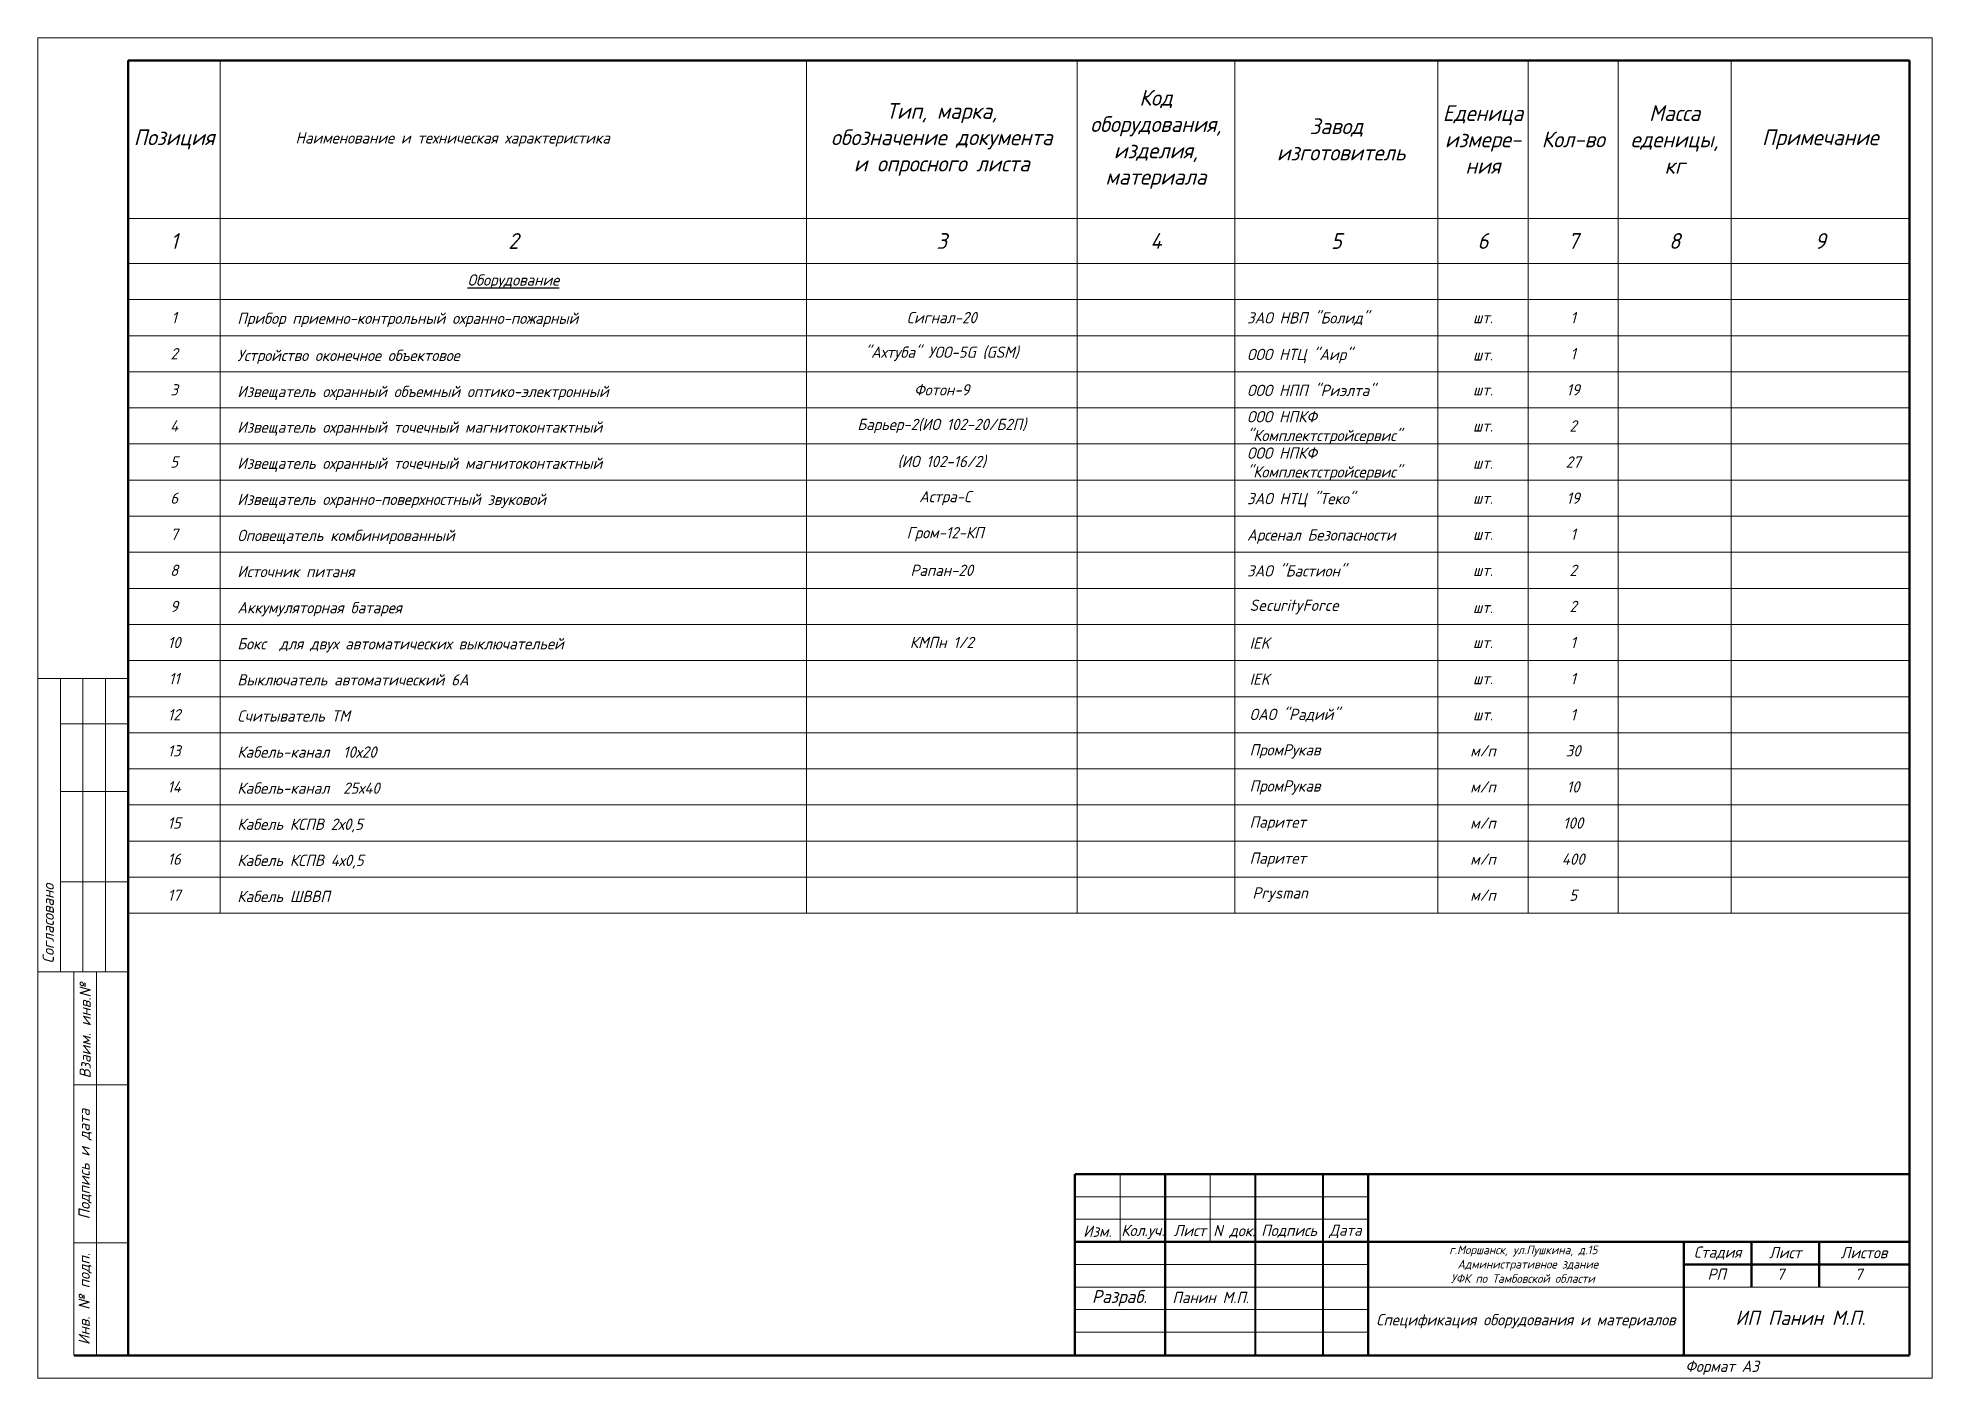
# Model space of a CAD drawing. Header units: inches. Extents: x 274 to 2125, y 393 to 1751.
# Drawn here: x 274.5 to 406.8, y 934.7 to 1028.2 of the extents above; entities that cross this region are included whole.
import ezdxf

# ---------------------------------------------------------------- set-up
doc = ezdxf.new("R2010")
doc.units = ezdxf.units.IN
doc.header["$MEASUREMENT"] = 0
doc.linetypes.add('НЕВИДИМАЯ', pattern=[9.525, 6.35, -3.175])
doc.layers.add('DESC', color=7, linetype='Continuous')
doc.styles.get("Standard").update_dxf_attribs({"font": 'GOST_Common Italic_0.ttf'})

msp = doc.modelspace()

# ---------------------------------------------------------------- texts
at = {"layer": 'DESC', "color": 7}
for s, height, p in [('Прибор приемно-контрольный охранно-пожарный ', 0.7875, (288.44, 1008.25)), ('Устройство оконечное объектовое ', 0.7875, (288.44, 1005.66)), ('Извещатель охранный объемный оптико-электронный', 0.7875, (288.44, 1003.14)), ('Извещатель охранный точечный магнитоконтактный ', 0.7875, (288.44, 1000.65)), ('Извещатель охранный точечный магнитоконтактный ', 0.7875, (288.44, 998.13)), ('Извещатель охранно-поверхностный звуковой', 0.7875, (288.44, 995.61)), ('Оповещатель комбинированный', 0.7875, (288.44, 993.09)), ('Источник питаня ', 0.7875, (288.44, 990.57)), ('Аккумуляторная батарея ', 0.7875, (288.44, 988.05)), ('Бокс  для двух автоматических выключательей', 0.7875, (288.44, 985.53)), ('Выключатель автоматический 6А', 0.7875, (288.44, 983.01)), ('Считыватель ТМ ', 0.7875, (288.44, 980.49)), ('Кабель-канал  10х20', 0.7875, (288.44, 977.97)), ('Кабель-канал  25х40', 0.7875, (288.44, 975.45)), ('Кабель КСПВ 2х0,5', 0.7875, (288.44, 972.93)), ('Кабель КСПВ 4х0,5', 0.7875, (288.44, 970.41)), ('Кабель ШВВП', 0.7875, (288.44, 967.89)), ('Кол.уч.', 0.787, (350.18, 944.58)), ('Лист', 0.787, (353.83, 944.57)), ('N док.', 0.787, (356.6, 944.56)), ('РП', 0.787, (391.12, 941.52)), ('7', 0.787, (395.95, 941.52)), ('7', 0.787, (401.41, 941.52))]:
    msp.add_text(s, height=height, dxfattribs=at).set_placement(p)
at = {"layer": 'DESC'}
for s, insert, char_height, width, attachment_point in [('Код оборудования, изделия, материала', (352.6, 1021.13), 1.1025, 11.025, 5), ('Тип, марка, \\Pобозначение документа \\Pи опросного листа', (337.64, 1021.13), 1.1025, 18.9, 5), ('Еденица измере-\\Pния', (375.44, 1021.13), 1.1025, 6.3, 5), ('Масса еденицы, \\Pкг', (388.83, 1021.13), 1.1025, 7.875, 5), ('Позиция', (284.03, 1021.13), 1.103, 6.4299, 5), ('           Наименование и техническая характеристика', (287.24, 1021.13), 0.7875, 40.95, 4), ('Завод\\P изготовитель', (365.2, 1021.13), 1.1025, 14.175, 5), ('Кол-во', (381.74, 1021.13), 1.103, 6.3, 5), ('Примечание', (399, 1021.13), 1.103, 12.4701, 5), ('1', (284.03, 1014.04), 1.1, 6.4299, 5), ('2', (307.72, 1014.04), 1.1, 40.95, 5), ('3', (337.64, 1014.04), 1.1, 18.9, 5), ('4', (352.6, 1014.04), 1.1, 11.025, 5), ('5', (365.2, 1014.04), 1.1, 14.175, 5), ('6', (375.44, 1014.04), 1.1, 6.3, 5), ('7', (381.74, 1014.04), 1.1, 6.3, 5), ('8', (388.83, 1014.04), 1.1, 7.875, 5), ('9', (399, 1014.04), 1.1, 12.4701, 5), ('{\\LОборудование}', (307.72, 1011.21), 0.7875, 40.95, 5), ('1', (284.03, 1008.69), 0.787, 6.4299, 5), ('Сигнал-20', (337.64, 1008.69), 0.787, 18.9, 5), ('шт.', (375.44, 1008.69), 0.787, 6.3, 5), ('1', (381.74, 1008.69), 0.787, 6.3, 5), ('"Ахтуба" УОО-5G (GSM)', (337.64, 1006.17), 0.7875, 18.9, 5), ('2', (284.03, 1006.17), 0.787, 6.4299, 5), ('шт.', (375.44, 1006.09), 0.787, 6.3, 5), ('1', (381.74, 1006.17), 0.787, 6.3, 5), ('3', (284.03, 1003.65), 0.787, 6.4299, 5), ('Фотон-9', (337.64, 1003.65), 0.787, 18.9, 5), ('шт.', (375.44, 1003.65), 0.787, 6.3, 5), ('19', (381.74, 1003.65), 0.787, 6.3, 5), ('4', (284.03, 1001.13), 0.787, 6.4299, 5), ('Барьер-2(ИО 102-20/Б2П)', (337.64, 1001.13), 0.7875, 18.9, 5), ('2', (381.74, 1001.13), 0.787, 6.3, 5), ('шт.', (375.44, 1001.13), 0.787, 6.3, 5), ('5', (284.03, 998.61), 0.787, 6.4299, 5), ('(ИО 102-16/2)', (337.64, 998.61), 0.7875, 18.9, 5), ('27', (381.74, 998.61), 0.787, 6.3, 5), ('шт.', (375.44, 998.54), 0.787, 6.3, 5), ('6', (284.03, 996.09), 0.787, 6.4299, 5), (' Астра-С', (337.64, 996.09), 0.787, 18.9, 5), ('шт.', (375.44, 996.09), 0.787, 6.3, 5), ('19', (381.74, 996.09), 0.787, 6.3, 5), ('7', (284.03, 993.57), 0.787, 6.4299, 5), (' Гром-12-КП', (337.64, 993.57), 0.7875, 18.9, 5), ('шт.', (375.44, 993.57), 0.787, 6.3, 5), ('1', (381.74, 993.57), 0.787, 6.3, 5), ('8', (284.03, 991.05), 0.787, 6.4299, 5), ('Рапан-20', (337.64, 991.05), 0.787, 18.9, 5), ('шт.', (375.44, 991.05), 0.787, 6.3, 5), ('2', (381.74, 991.05), 0.787, 6.3, 5), ('9', (284.03, 988.53), 0.787, 6.4299, 5), ('шт.', (375.44, 988.46), 0.787, 6.3, 5), ('2', (381.74, 988.53), 0.787, 6.3, 5), ('10', (284.03, 986.01), 0.787, 6.4299, 5), ('КМПн 1/2', (337.64, 986.01), 0.787, 18.9, 5), ('шт.', (375.44, 986.01), 0.787, 6.3, 5), ('1', (381.74, 986.01), 0.787, 6.3, 5), ('11', (284.03, 983.49), 0.787, 6.4299, 5), ('шт.', (375.44, 983.49), 0.787, 6.3, 5), ('1', (381.74, 983.49), 0.787, 6.3, 5), ('12', (284.03, 980.97), 0.787, 6.4299, 5), ('шт.', (375.44, 980.97), 0.787, 6.3, 5), ('1', (381.74, 980.97), 0.787, 6.3, 5), ('13', (284.03, 978.45), 0.787, 6.4299, 5), ('м/п', (375.44, 978.45), 0.787, 6.3, 5), ('30', (381.74, 978.45), 0.787, 6.3, 5), ('14', (284.03, 975.93), 0.787, 6.4299, 5), ('м/п', (375.44, 975.93), 0.787, 6.3, 5), ('10', (381.74, 975.93), 0.787, 6.3, 5), ('15', (284.03, 973.41), 0.787, 6.4299, 5), ('м/п', (375.44, 973.41), 0.787, 6.3, 5), ('100', (381.74, 973.41), 0.787, 6.3, 5), ('16', (284.03, 970.89), 0.787, 6.4299, 5), ('м/п', (375.44, 970.89), 0.787, 6.3, 5), ('400', (381.74, 970.89), 0.787, 6.3, 5), ('17', (284.03, 968.37), 0.787, 6.4299, 5), ('м/п', (375.44, 968.37), 0.787, 6.3, 5), ('5', (381.74, 968.37), 0.787, 6.3, 5), ('Изм.', (348.51, 944.91), 0.787, 3.15, 5), ('Подпись', (361.9, 944.91), 0.787, 4.725, 5), ('Дата', (365.83, 944.91), 0.787, 3.15, 5), ('Спецификация оборудования и материалов', (378.44, 938.63), 0.7875, 22.05, 5)]:
    msp.add_mtext(s, dxfattribs=dict(at, insert=insert, char_height=char_height, width=width, attachment_point=attachment_point))
at = {"layer": 'DESC', "lineweight": 15}
for s, insert, char_height, width, attachment_point in [('ЗАО НВП "Болид"', (358.96, 1008.61), 0.7875, 14.175, 4), ('ООО НТЦ "Аир"', (358.96, 1006.01), 0.7875, 14.175, 4), ('ООО НПП "Риэлта"', (358.96, 1003.61), 0.7875, 14.175, 4), ('ООО НПКФ "Комплектстройсервис"', (358.96, 1001.01), 0.7875, 14.175, 4), ('ООО НПКФ "Комплектстройсервис"', (358.96, 998.47), 0.7875, 14.175, 4), ('ЗАО НТЦ "Теко"', (358.96, 995.95), 0.7875, 14.175, 4), ('Арсенал Безопасности', (358.96, 993.41), 0.7875, 14.175, 4), ('ЗАО "Бастион"', (358.96, 991.01), 0.7875, 14.175, 4), ('SecurityForce', (359.14, 988.49), 0.7875, 14.175, 4), ('IEK', (359.14, 985.97), 0.787, 14.175, 4), ('IEK', (359.14, 983.45), 0.787, 14.175, 4), ('ОАО "Радий"', (359.14, 980.93), 0.7875, 14.175, 4), ('ПромРукав', (359.14, 978.41), 0.787, 14.175, 4), ('ПромРукав', (359.14, 975.89), 0.787, 14.175, 4), ('Паритет', (359.14, 973.37), 0.787, 14.175, 4), ('Паритет', (359.14, 970.85), 0.787, 14.175, 4), ('Prysman', (359.34, 968.41), 0.787, 14.175, 4), ('Панин М.П.', (356.42, 940.29), 0.787, 6.3, 5)]:
    msp.add_mtext(s, dxfattribs=dict(at, insert=insert, char_height=char_height, width=width, attachment_point=attachment_point))
at = {"layer": 'DESC', "char_height": 0.7875, "attachment_point": 1, "rotation": 90}
for s, insert, width in [('Cогласовано', (274.84, 963.59), 9.4622), ('Взаим. инв.№', (277.42, 955.58), 14.4387), ('Подпись и дата', (277.35, 945.74), 11.3549), ('Инв. № подп.', (277.35, 936.97), 13.2391)]:
    msp.add_mtext(s, dxfattribs=dict(at, insert=insert, width=width))
at = {"layer": 'DESC', "color": 0, "lineweight": 15, "insert": (348.93, 943.91), "char_height": 0.6, "attachment_point": 1}
msp.add_mtext_dynamic_manual_height_columns('\\pi24.15526;г.Моршанск, ул.Пушкина, д.15\\P\\pi24.36617; Административное здание \\P\\pi24.27003;УФК по Тамбовской области', width=59.1919, gutter_width=1, heights=[0], dxfattribs=at)
at = {"layer": 'DESC', "color": 0, "char_height": 0.787, "attachment_point": 5}
for s, insert, width in [('Стадия', (391.83, 943.39), 4.725), ('Лист', (396.55, 943.42), 5.67), ('Листов', (402.05, 943.42), 5.3325)]:
    msp.add_mtext(s, dxfattribs=dict(at, insert=insert, width=width))
at = {"layer": 'DESC', "color": 0, "lineweight": 15, "insert": (350.05, 940.23), "char_height": 0.9, "width": 7.0924, "attachment_point": 5}
msp.add_mtext('Разраб.', dxfattribs=at)
at = {"layer": 'DESC', "lineweight": 15, "insert": (388.26, 939.37), "char_height": 1, "attachment_point": 1}
msp.add_mtext_dynamic_manual_height_columns('\\pi4.80835;ИП Панин М.П.', width=17.9743, gutter_width=1, heights=[1.74], dxfattribs=at)
at = {"layer": 'DESC', "linetype": 'НЕВИДИМАЯ', "insert": (389.57, 935.88), "char_height": 0.787, "width": 9.1777, "attachment_point": 1}
msp.add_mtext('Формат А3', dxfattribs=at)

# ---------------------------------------------------------------- linework, layer by layer
at = {"layer": 'DESC', "color": 7, "lineweight": 15}
for p, q in [((274.51, 934.66), (274.51, 1028.22)), ((274.51, 1028.22), (406.81, 1028.22)), ((406.81, 1028.22), (406.81, 934.66)), ((287.24, 1026.64), (287.24, 967.11)), ((328.19, 1026.64), (328.19, 967.11)), ((347.09, 1026.64), (347.09, 967.11)), ((358.12, 1026.64), (358.12, 967.11)), ((372.29, 1026.64), (372.29, 967.11)), ((378.59, 1026.64), (378.59, 967.11)), ((384.89, 1026.64), (384.89, 967.11)), ((392.77, 1026.64), (392.77, 967.11)), ((280.81, 1015.62), (405.24, 1015.62)), ((280.81, 1012.47), (405.24, 1012.47)), ((280.81, 1009.95), (405.24, 1009.95)), ((280.81, 1007.43), (405.24, 1007.43)), ((280.81, 1004.91), (405.24, 1004.91)), ((280.81, 1002.39), (405.24, 1002.39)), ((280.81, 999.87), (405.24, 999.87)), ((280.81, 997.35), (405.24, 997.35)), ((280.81, 994.83), (405.24, 994.83)), ((280.81, 992.31), (405.24, 992.31)), ((280.81, 989.79), (405.24, 989.79)), ((280.81, 987.27), (405.24, 987.27)), ((280.81, 984.75), (405.24, 984.75)), ((280.81, 982.23), (405.24, 982.23)), ((280.81, 979.71), (405.24, 979.71)), ((280.81, 977.19), (405.24, 977.19)), ((280.81, 974.67), (405.24, 974.67)), ((280.81, 972.15), (405.24, 972.15)), ((280.81, 969.63), (405.24, 969.63)), ((280.81, 967.11), (405.24, 967.11)), ((350.09, 948.9), (350.09, 944.17)), ((356.39, 948.9), (356.39, 944.17)), ((346.94, 947.32), (367.42, 947.32)), ((346.94, 945.75), (367.42, 945.75)), ((346.94, 942.6), (367.42, 942.6)), ((346.94, 941.02), (367.42, 941.02)), ((367.42, 941.02), (405.22, 941.02)), ((346.94, 939.45), (367.42, 939.45)), ((346.94, 937.87), (367.42, 937.87)), ((406.81, 934.66), (274.51, 934.66))]:
    msp.add_line(p, q, dxfattribs=at)
at = {"layer": 'DESC', "lineweight": 15}
for p, q in [((280.81, 983.49), (274.51, 983.49)), ((276.09, 983.49), (276.09, 963.01)), ((277.66, 983.49), (277.66, 963.01)), ((279.24, 983.49), (279.24, 963.01)), ((280.81, 980.34), (276.09, 980.34)), ((280.81, 975.61), (276.09, 975.61)), ((280.81, 969.31), (276.09, 969.31)), ((280.81, 963.01), (274.51, 963.01)), ((277.03, 963.01), (277.03, 936.24)), ((277.03, 963.01), (280.81, 963.01)), ((278.61, 963.01), (278.61, 936.24)), ((277.03, 955.14), (280.81, 955.14)), ((277.03, 944.11), (280.81, 944.11))]:
    msp.add_line(p, q, dxfattribs=at)
at = {"layer": 'DESC', "color": 7, "lineweight": 15, "const_width": 0.158}
for points in [[(280.81, 1026.64), (280.81, 936.24), (405.24, 936.24)], [(405.24, 1026.64), (280.81, 1026.64)], [(405.24, 936.24), (405.24, 1026.64)], [(346.94, 948.9), (346.94, 936.3)], [(346.94, 948.9), (405.22, 948.9)], [(353.24, 948.9), (353.24, 936.24)], [(359.54, 948.9), (359.54, 936.3)], [(364.27, 948.9), (364.27, 936.3)], [(367.42, 948.9), (367.42, 936.3)], [(346.94, 944.17), (405.22, 944.17)], [(389.47, 936.24), (389.47, 944.17)], [(394.19, 941.02), (394.19, 944.17)], [(398.92, 941.02), (398.92, 944.17)], [(389.47, 942.6), (405.22, 942.6)]]:
    msp.add_lwpolyline(points, dxfattribs=at)
at = {"layer": 'DESC', "lineweight": 15, "const_width": 0.158}
msp.add_lwpolyline([(277.03, 936.24), (280.81, 936.24)], dxfattribs=at)

msp.set_redraw_order([(e.dxf.handle, doc.entitydb.next_handle()) for e in msp.query("TEXT MTEXT ATTDEF DIMENSION ARC_DIMENSION")])  # texts and dimensions are drawn at this point

doc.saveas('drawing.dxf')
